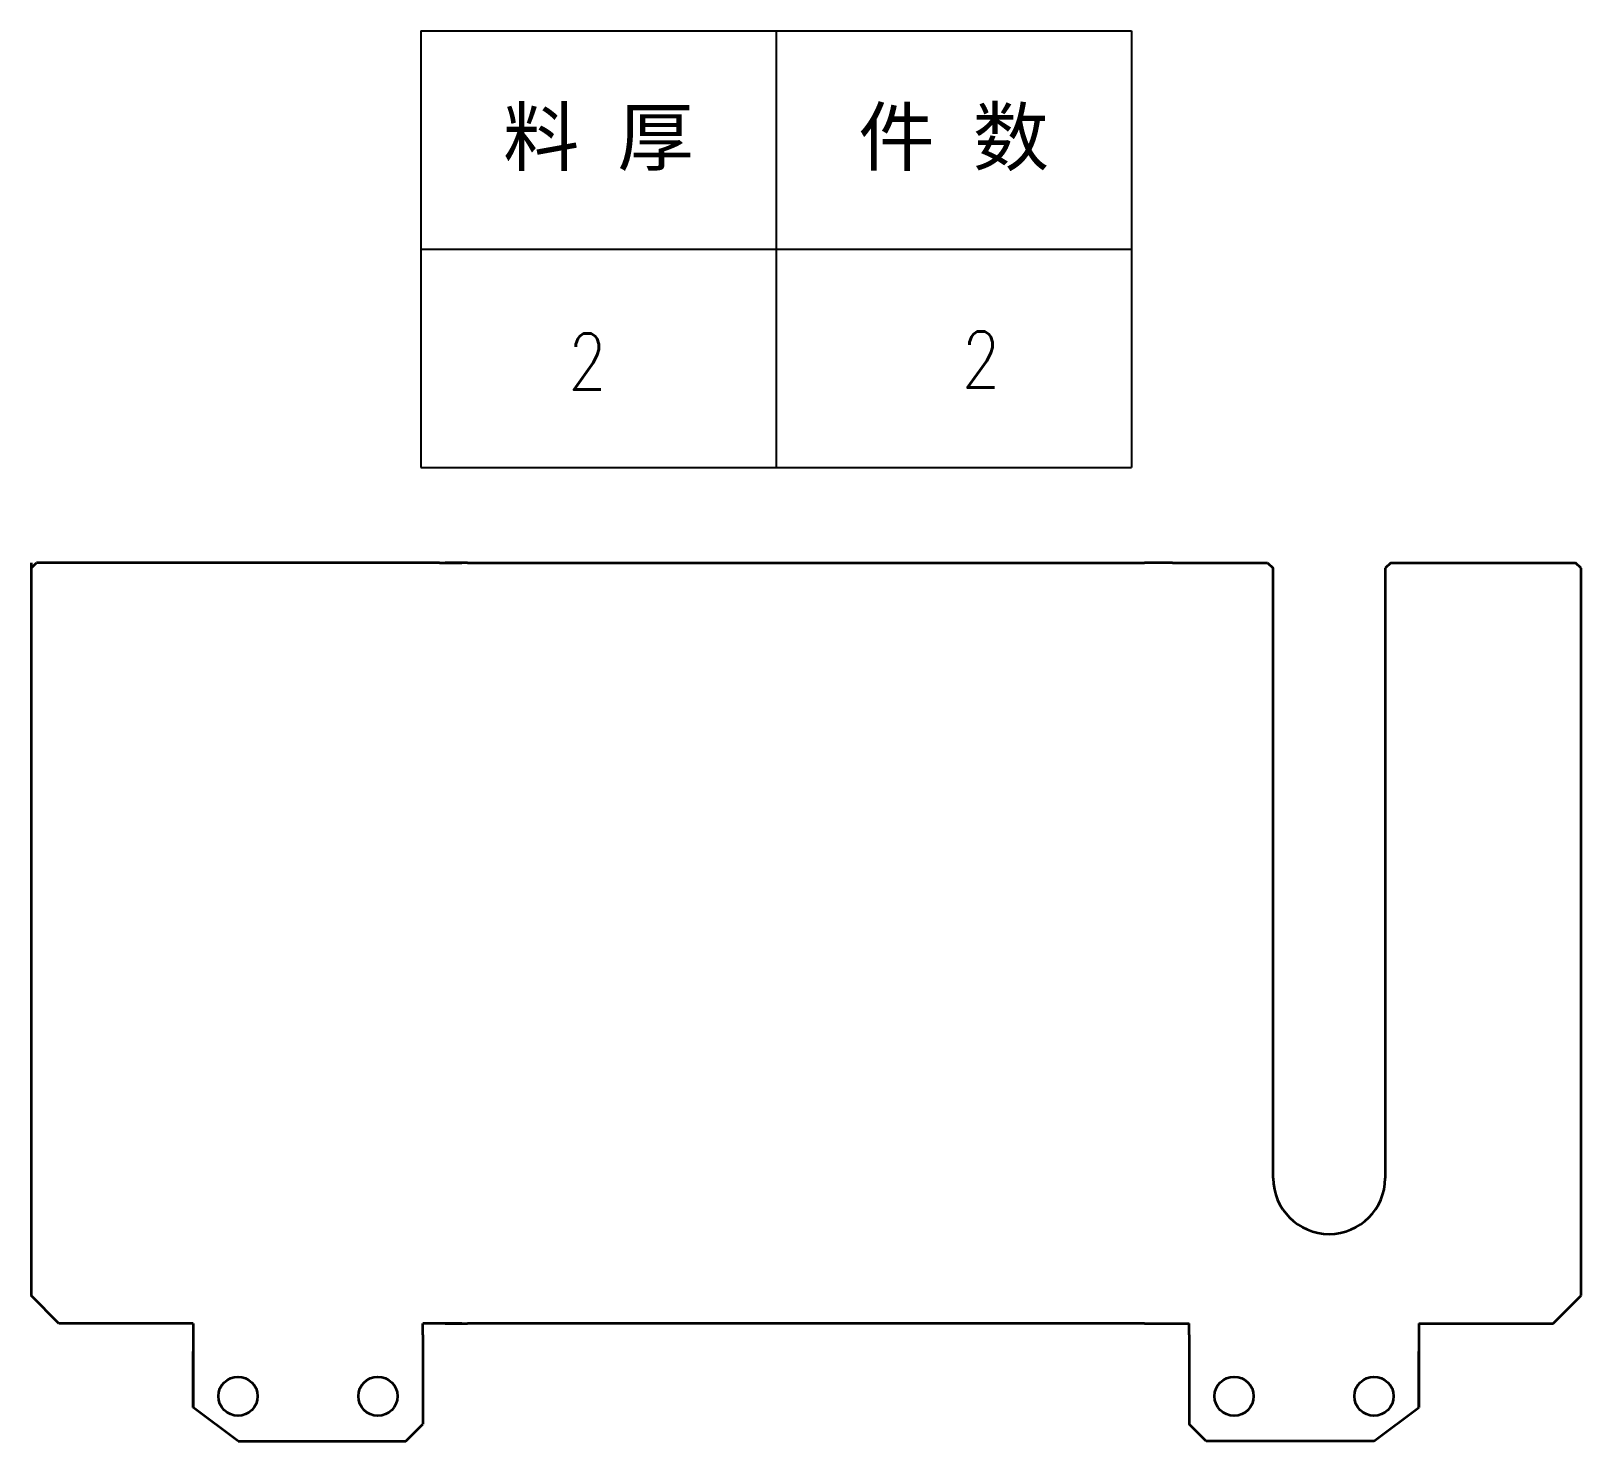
# Model space of a CAD drawing. Header units: millimetres. Extents: x 1333 to 38145, y -42879 to -3789.
# Drawn here: x 19631.2 to 19908.2, y -4737.3 to -4485.2 of the extents above; entities that cross this region are included whole.
import ezdxf
from ezdxf.enums import TextEntityAlignment as Align

# ---------------------------------------------------------------- set-up
doc = ezdxf.new("R2010")
doc.units = ezdxf.units.MM
doc.header["$LTSCALE"] = 0.5
doc.layers.add('粗实线', color=7, linetype='Continuous', lineweight=35)
doc.styles.add('DIM', font='romans.shx', dxfattribs={"width": 0.8, "bigfont": 'bigfont.shx'})
doc.styles.get("Standard").update_dxf_attribs({"font": 'simplex.shx'})

# ---------------------------------------------------------------- blocks, each defined once
blk = doc.blocks.new('*T121')
at = {"color": 0, "linetype": 'ByBlock', "lineweight": -2, "transparency": 16777216}
for p, q in [((0, 0), (127, 0)), ((0, 0), (0, -78)), ((63.5, 0), (63.5, -78)), ((127, 0), (127, -78)), ((0, -39), (127, -39)), ((0, -78), (127, -78))]:
    blk.add_line(p, q, dxfattribs=at)
at = {"color": 0, "transparency": 16777216, "char_height": 10, "width": 60.5, "attachment_point": 5}
for s, insert in [('{\\fSimSun|b0|i0|c134|p2;料 厚}', (31.75, -19.5)), ('{\\fSimSun|b0|i0|c134|p2;件 数}', (95.25, -19.5))]:
    blk.add_mtext(s, dxfattribs=dict(at, insert=insert))
blk = doc.blocks.new('拆图参数')
blk.add_blockref('*T121', (-63.5, 78))
at = {"style": 'DIM', "width": 0.8}
blk.add_attdef('6', text='', height=10, dxfattribs=at).set_placement((-37.13, 18.91), align=Align.MIDDLE_LEFT)
blk.add_attdef('1', text='', height=10, dxfattribs=at).set_placement((36.65, 19.27), align=Align.MIDDLE_CENTER)

msp = doc.modelspace()

# ---------------------------------------------------------------- linework, layer by layer
at = {"layer": '粗实线', "lineweight": 35}
for p, q in [((19631.235, -4580.282), (19631.235, -4711.282)), ((19687.235, -4580.282), (19632.235, -4580.282)), ((19665.235, -4580.282), (19632.235, -4580.282)), ((19709.235, -4580.282), (19830.235, -4580.282)), ((19853.235, -4690.282), (19853.235, -4581.282)), ((19873.235, -4581.282), (19873.235, -4690.282)), ((19874.235, -4580.282), (19907.235, -4580.282)), ((19874.235, -4580.282), (19907.235, -4580.282)), ((19908.235, -4711.282), (19908.235, -4581.282)), ((19660.235, -4716.282), (19636.235, -4716.282)), ((19830.235, -4716.282), (19709.235, -4716.282)), ((19879.235, -4716.282), (19903.235, -4716.282)), ((19668.235, -4737.282), (19698.235, -4737.282)), ((19871.235, -4737.282), (19841.235, -4737.282))]:
    msp.add_line(p, q, dxfattribs=at)
at = {"layer": '粗实线', "lineweight": 35, "ltscale": 0.035355}
for p, q in [((19631.235, -4581.282), (19632.235, -4580.282)), ((19852.235, -4580.282), (19853.235, -4581.282)), ((19874.235, -4580.282), (19873.235, -4581.282)), ((19908.235, -4581.282), (19907.235, -4580.282))]:
    msp.add_line(p, q, dxfattribs=at)
at = {"layer": '粗实线', "lineweight": 35, "ltscale": 0.425}
for p, q in [((19704.235, -4580.282), (19687.235, -4580.282)), ((19835.235, -4580.282), (19852.235, -4580.282))]:
    msp.add_line(p, q, dxfattribs=at)
at = {"layer": '粗实线', "lineweight": 35, "ltscale": 0.1}
for p, q in [((19704.235, -4580.282), (19708.235, -4580.282)), ((19709.235, -4580.282), (19705.235, -4580.282)), ((19834.235, -4580.282), (19830.235, -4580.282)), ((19835.235, -4580.282), (19831.235, -4580.282)), ((19708.235, -4716.282), (19704.235, -4716.282)), ((19705.235, -4716.282), (19709.235, -4716.282)), ((19830.235, -4716.282), (19834.235, -4716.282)), ((19831.235, -4716.282), (19835.235, -4716.282))]:
    msp.add_line(p, q, dxfattribs=at)
at = {"layer": '粗实线', "lineweight": 35, "ltscale": 0.05}
for p, q in [((19834.235, -4580.282), (19832.235, -4580.282)), ((19660.235, -4716.282), (19660.235, -4718.282)), ((19701.235, -4718.282), (19701.235, -4716.282)), ((19838.235, -4718.282), (19838.235, -4716.282)), ((19879.235, -4716.282), (19879.235, -4718.282)), ((19660.235, -4718.282), (19660.235, -4731.282)), ((19701.235, -4718.282), (19701.235, -4734.282)), ((19838.235, -4718.282), (19838.235, -4734.282)), ((19879.235, -4718.282), (19879.235, -4731.282))]:
    msp.add_line(p, q, dxfattribs=at)
at = {"layer": '粗实线', "lineweight": 35, "ltscale": 0.176777}
for p, q in [((19636.235, -4716.282), (19631.235, -4711.282)), ((19903.235, -4716.282), (19908.235, -4711.282))]:
    msp.add_line(p, q, dxfattribs=at)
at = {"layer": '粗实线', "lineweight": 35, "ltscale": 0.075}
for p, q in [((19704.235, -4716.282), (19701.235, -4716.282)), ((19835.235, -4716.282), (19838.235, -4716.282))]:
    msp.add_line(p, q, dxfattribs=at)
at = {"layer": '粗实线', "lineweight": 35, "ltscale": 0.25}
for p, q in [((19660.235, -4731.282), (19660.235, -4721.282)), ((19879.235, -4731.282), (19879.235, -4721.282)), ((19668.235, -4737.282), (19660.235, -4731.282)), ((19871.235, -4737.282), (19879.235, -4731.282))]:
    msp.add_line(p, q, dxfattribs=at)
at = {"layer": '粗实线', "lineweight": 35, "ltscale": 0.325}
for p, q in [((19701.235, -4721.282), (19701.235, -4734.282)), ((19838.235, -4721.282), (19838.235, -4734.282))]:
    msp.add_line(p, q, dxfattribs=at)
at = {"layer": '粗实线', "lineweight": 35, "ltscale": 0.106066}
for p, q in [((19698.235, -4737.282), (19701.235, -4734.282)), ((19841.235, -4737.282), (19838.235, -4734.282))]:
    msp.add_line(p, q, dxfattribs=at)
at = {"layer": '粗实线', "lineweight": 35}
for centre in [(19668.235, -4729.282), (19693.235, -4729.282), (19846.235, -4729.282), (19871.235, -4729.282)]:
    msp.add_circle(centre, 3.5, dxfattribs=at)
msp.add_arc((19863.235, -4690.282), 10, 180, 0, dxfattribs=at)

# ---------------------------------------------------------------- block references
msp.add_blockref('拆图参数', (19764.376, -4563.231)).add_auto_attribs({'1': '2', '6': '2'})

doc.saveas('drawing.dxf')
